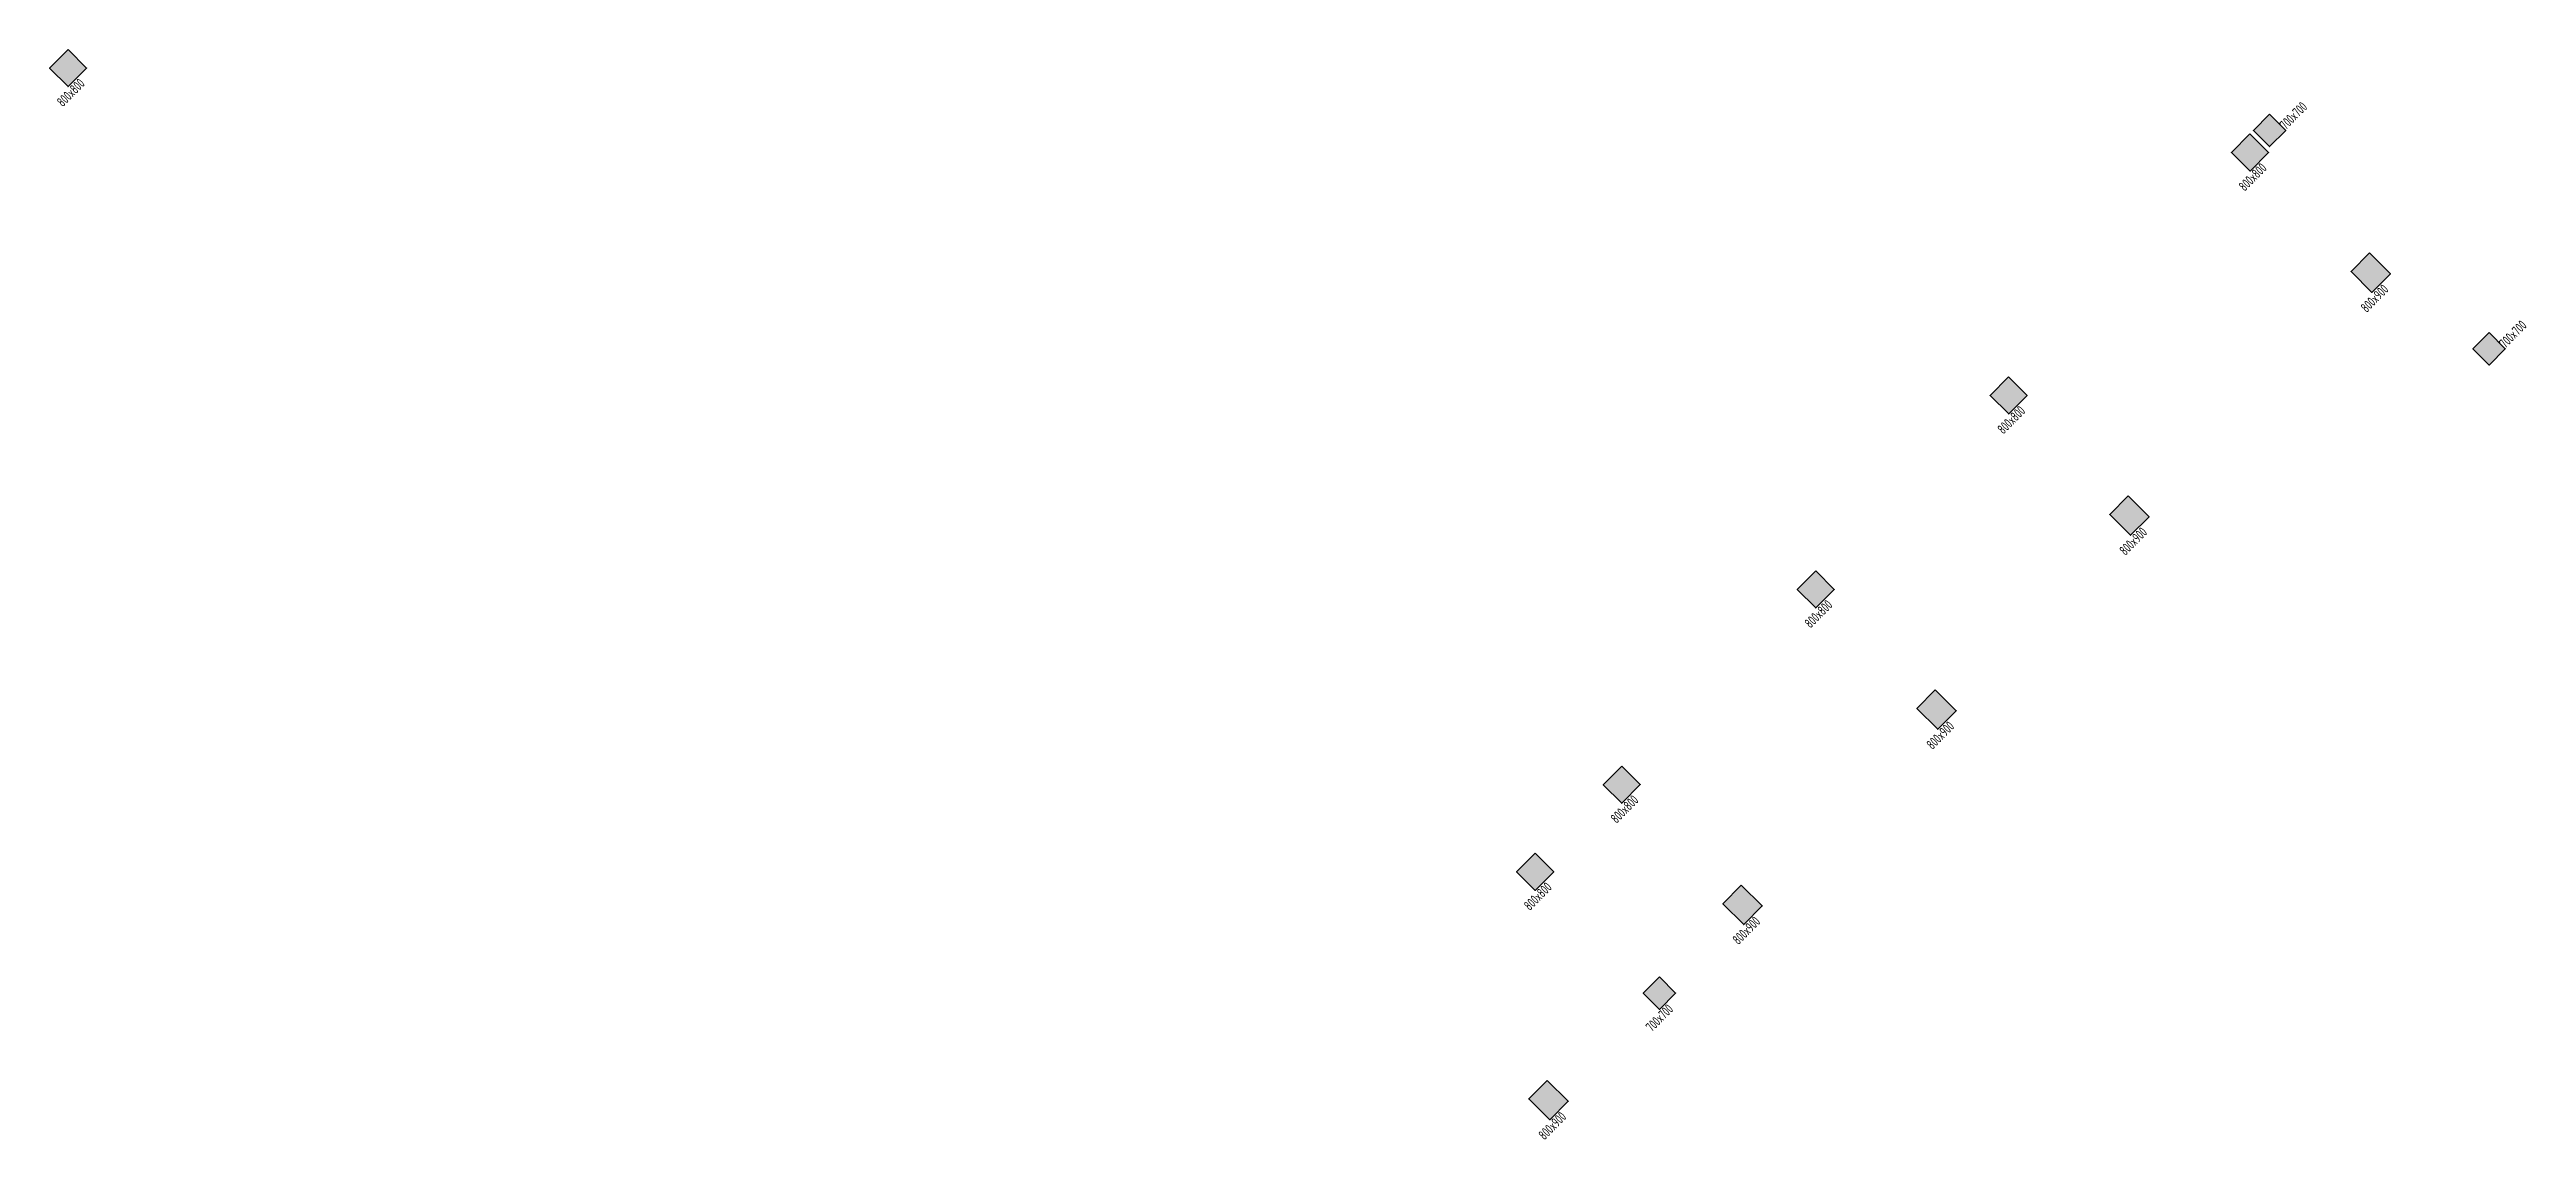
# Model space of a CAD drawing. Extents: x 517158726 to 519536726, y 3499539182 to 3501239182.
# Drawn here: x 518609407 to 518685031, y 3500006572 to 3500039821 of the extents above; entities that cross this region are included whole.
import ezdxf

# ---------------------------------------------------------------- set-up
doc = ezdxf.new("R2010")
doc.units = 0
doc.header["$LTSCALE"] = 500
doc.header["$MEASUREMENT"] = 0
doc.layers.get('0').update_dxf_attribs({"linetype": 'CONTINUOUS'})
for name, color, linetype, plot in [('__覆盖_A10-1楼地上客房部分轴网（1：100）_TEN25IWP$0$C-XREF-SLCT', 7, 'CONTINUOUS', False), ('C-XREF-SLCT', 7, 'CONTINUOUS', False), ('S_POST_OTHE', 110, 'CONTINUOUS', False)]:
    doc.layers.add(name, color=color, linetype=linetype, plot=plot)
doc.layers.add('S_COLU', color=2, linetype='CONTINUOUS')
doc.layers.add('S_COLU_HACH', color=15, linetype='CONTINUOUS')
doc.styles.add('__覆盖_A10-1楼地上客房部分轴网（1：100）_TEN25IWP$0$Acs', font='Tssdeng.shx', dxfattribs={"width": 0.7, "bigfont": 'Tssdchn.shx'})
doc.styles.add('Acs', font='STFANGSO.TTF', dxfattribs={"width": 0.7})
doc.styles.add('TH-STYLE3', font='tssdeng.shx', dxfattribs={"width": 0.7, "bigfont": 'tssdchn.shx'})

msp = doc.modelspace()

# ---------------------------------------------------------------- texts
at = {"layer": 'S_POST_OTHE', "style": 'TH-STYLE3', "width": 0.7}
for s, p in [('800x800', (518609812, 3500038053)), ('700x700', (518677683, 3500037356)), ('800x800', (518676429, 3500035478)), ('800x900', (518680152, 3500031776)), ('700x700', (518684384, 3500030692)), ('800x800', (518669060, 3500028068)), ('800x900', (518672783, 3500024366)), ('800x800', (518663172, 3500022148)), ('800x900', (518666894, 3500018446)), ('800x800', (518657249, 3500016192)), ('800x800', (518654604, 3500013533)), ('800x900', (518660971, 3500012490)), ('700x700', (518658327, 3500009831)), ('800x900', (518655048, 3500006534))]:
    msp.add_text(s, height=300, rotation=45.15706, dxfattribs=at).set_placement(p)

# ---------------------------------------------------------------- blocks, each defined once
blk = doc.blocks.new('AcsAcadShareArea')
for points in [[(0, 0), (118900, 0), (118900, 85000), (0, 85000)], [(0, 0), (6892.9, 0), (6892.9, 2699.2), (0, 2699.2)], [(6892.9, 0), (28409.4, 0), (28409.4, 2708.4), (6892.9, 2708.4)], [(0, 733), (0, 733), (0, 0), (0, 0)]]:
    blk.add_lwpolyline(points, close=True)
at = {"insert": (596.8, 1991.4), "char_height": 1000, "width": 6073.9, "attachment_point": 1, "style": 'Acs'}
blk.add_mtext('唯一编号：', dxfattribs=at)
at = {"style": 'Acs', "width": 0.8}
blk.add_attdef('唯一编号', (7537.4, 860.8), '', height=1000, dxfattribs=at)
blk = doc.blocks.new('__覆盖_A10-1楼地上客房部分轴网（1：100）_TEN25IWP$0$AcsAcadShareArea')
for points in [[(0, 0), (118900, 0), (118900, 85000), (0, 85000)], [(0, 0), (6892.9, 0), (6892.9, 2699.2), (0, 2699.2)], [(6892.9, 0), (28409.4, 0), (28409.4, 2708.4), (6892.9, 2708.4)], [(0, 733), (0, 733), (0, 0), (0, 0)]]:
    blk.add_lwpolyline(points, close=True)
at = {"insert": (596.8, 1991.4), "char_height": 1000, "width": 6073.9, "attachment_point": 1, "style": '__覆盖_A10-1楼地上客房部分轴网（1：100）_TEN25IWP$0$Acs'}
blk.add_mtext('唯一编号：', dxfattribs=at)
at = {"style": '__覆盖_A10-1楼地上客房部分轴网（1：100）_TEN25IWP$0$Acs', "width": 0.8}
blk.add_attdef('唯一编号', (7537.4, 860.8), '', height=1000, dxfattribs=at)

# ---------------------------------------------------------------- linework, layer by layer
at = {"layer": 'S_COLU', "linetype": 'ByBlock', "lineweight": 35}
for points in [[(518609971, 3500039821), (518609407, 3500039254), (518609974, 3500038690), (518610538, 3500039257)], [(518676588, 3500037246), (518676024, 3500036679), (518676591, 3500036115), (518677155, 3500036682)], [(518677187, 3500037849), (518676693, 3500037353), (518677190, 3500036859), (518677683, 3500037356)], [(518680239, 3500033615), (518679675, 3500033047), (518680313, 3500032413), (518680877, 3500032980)], [(518683887, 3500031185), (518683394, 3500030689), (518683890, 3500030195), (518684384, 3500030692)], [(518669219, 3500029837), (518668655, 3500029269), (518669222, 3500028705), (518669786, 3500029272)], [(518672870, 3500026205), (518672306, 3500025638), (518672944, 3500025003), (518673508, 3500025570)], [(518663331, 3500023916), (518662766, 3500023349), (518663334, 3500022785), (518663898, 3500023352)], [(518666982, 3500020284), (518666418, 3500019717), (518667056, 3500019083), (518667620, 3500019650)], [(518657407, 3500017960), (518656843, 3500017393), (518657410, 3500016829), (518657974, 3500017396)], [(518654763, 3500015301), (518654199, 3500014734), (518654766, 3500014170), (518655330, 3500014737)], [(518661059, 3500014328), (518660495, 3500013761), (518661133, 3500013127), (518661697, 3500013694)], [(518658556, 3500011529), (518658063, 3500011032), (518658559, 3500010539), (518659053, 3500011035)], [(518655135, 3500008373), (518654571, 3500007805), (518655209, 3500007171), (518655774, 3500007738)]]:
    msp.add_lwpolyline(points, close=True, dxfattribs=at)
at = {"layer": 'S_COLU_HACH', "ltscale": 3}
for points in [[(518609974, 3500038690), (518609407, 3500039254), (518610538, 3500039257), (518609971, 3500039821)], [(518676024, 3500036679), (518676591, 3500036115), (518676588, 3500037246), (518677155, 3500036682)], [(518676693, 3500037353), (518677190, 3500036859), (518677187, 3500037849), (518677683, 3500037356)], [(518679675, 3500033047), (518680313, 3500032413), (518680239, 3500033615), (518680877, 3500032980)], [(518683394, 3500030689), (518683890, 3500030195), (518683887, 3500031185), (518684384, 3500030692)], [(518668655, 3500029269), (518669222, 3500028705), (518669219, 3500029837), (518669786, 3500029272)], [(518672306, 3500025638), (518672944, 3500025003), (518672870, 3500026205), (518673508, 3500025570)], [(518662766, 3500023349), (518663334, 3500022785), (518663331, 3500023916), (518663898, 3500023352)], [(518666418, 3500019717), (518667056, 3500019083), (518666982, 3500020284), (518667620, 3500019650)], [(518656843, 3500017393), (518657410, 3500016829), (518657407, 3500017960), (518657974, 3500017396)], [(518654199, 3500014734), (518654766, 3500014170), (518654763, 3500015301), (518655330, 3500014737)], [(518660495, 3500013761), (518661133, 3500013127), (518661059, 3500014328), (518661697, 3500013694)], [(518658063, 3500011032), (518658559, 3500010539), (518658556, 3500011529), (518659053, 3500011035)], [(518654571, 3500007805), (518655209, 3500007171), (518655135, 3500008373), (518655774, 3500007738)]]:
    msp.add_solid(points, dxfattribs=at)

# ---------------------------------------------------------------- block references
at = {"layer": '__覆盖_A10-1楼地上客房部分轴网（1：100）_TEN25IWP$0$C-XREF-SLCT', "xscale": 20, "yscale": 20, "zscale": 20}
msp.add_blockref('__覆盖_A10-1楼地上客房部分轴网（1：100）_TEN25IWP$0$AcsAcadShareArea', (517158726, 3499539182), dxfattribs=at).add_auto_attribs({'唯一编号': '1#楼地上客房部分轴网（1：100）'})
at = {"layer": 'C-XREF-SLCT', "xscale": 20, "yscale": 20, "zscale": 20}
msp.add_blockref('AcsAcadShareArea', (517158726, 3499539182), dxfattribs=at).add_auto_attribs({'唯一编号': 'colu'})

msp.set_redraw_order([(e.dxf.handle, doc.entitydb.next_handle()) for e in msp.query("TEXT MTEXT ATTDEF DIMENSION ARC_DIMENSION")])  # texts and dimensions are drawn at this point

doc.saveas('drawing.dxf')
